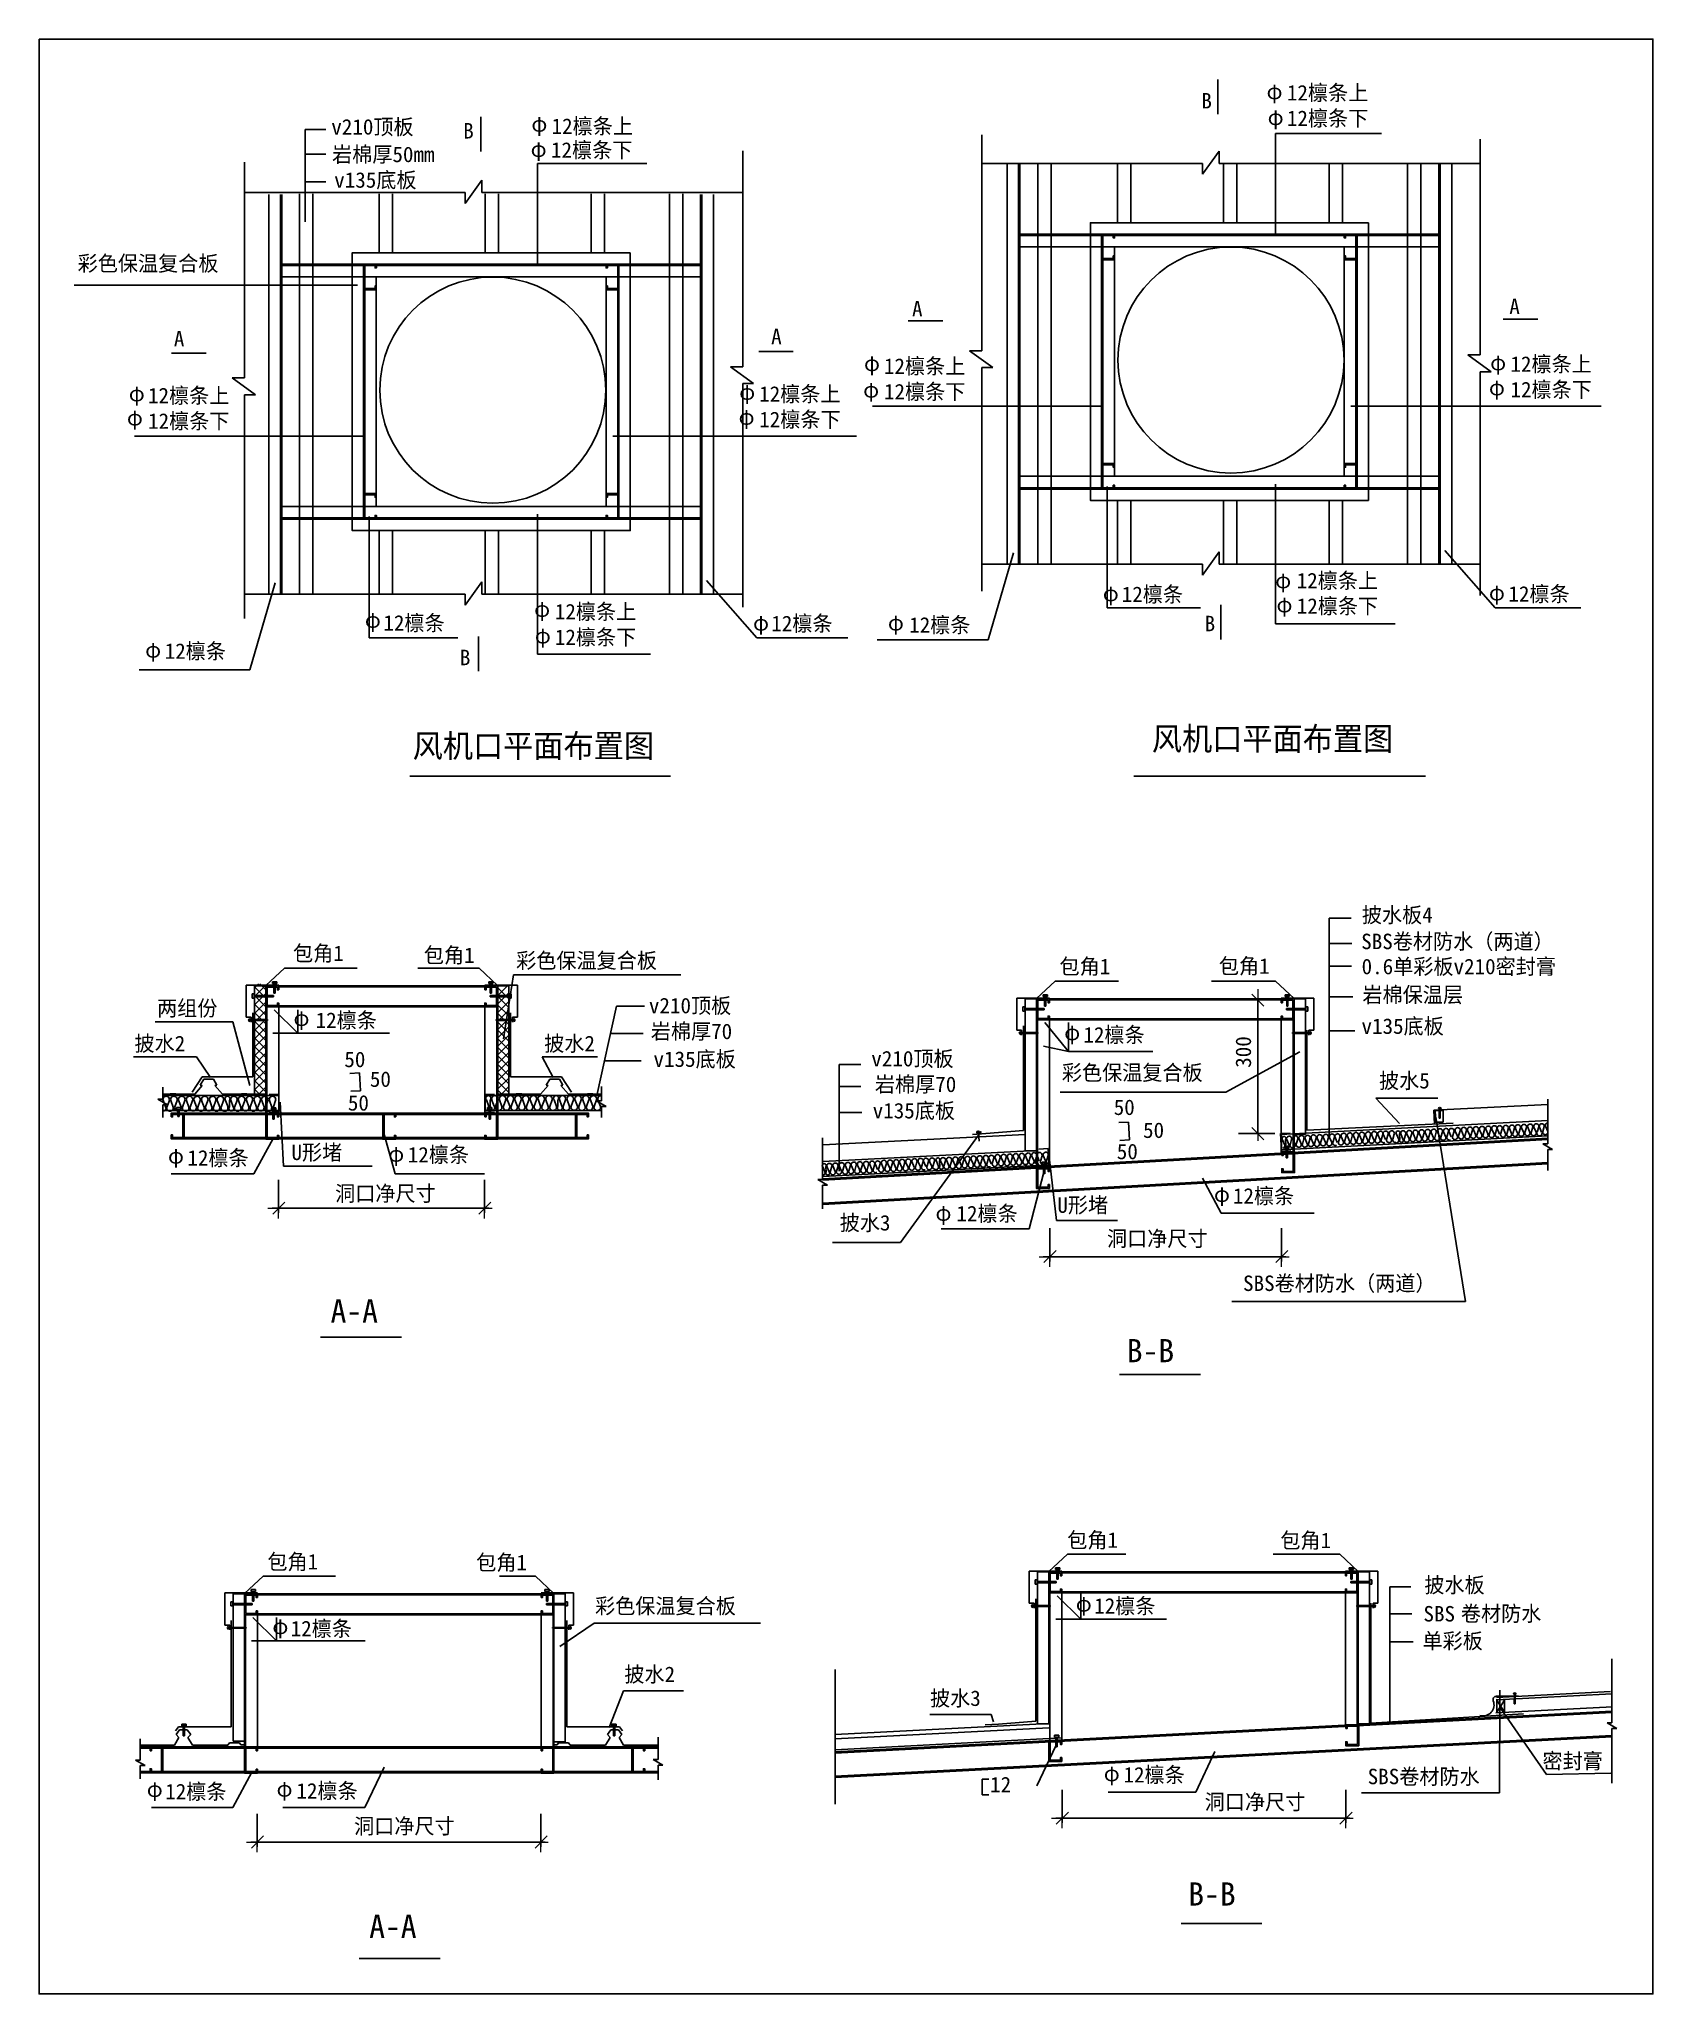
# Model space of a CAD drawing. Header units: metres. Extents: x 675 to 925, y 353 to 656.
import ezdxf

# ---------------------------------------------------------------- set-up
doc = ezdxf.new("R2010")
doc.units = ezdxf.units.M
for name, color, linetype in [('BIAO', 7, 'Continuous'), ('Q', 4, 'Continuous'), ('T330', 210, 'Continuous'), ('TU', 1, 'Continuous')]:
    doc.layers.add(name, color=color, linetype=linetype)

msp = doc.modelspace()

# ---------------------------------------------------------------- texts
for s, p in [('v210顶板', (720.29, 641.14)), ('v135底板', (720.74, 632.9)), ('v210顶板', (769.55, 504.85)), ('v135底板', (880.07, 501.66)), ('50', (722.31, 496.5)), ('v135底板', (770.26, 496.54)), ('v210顶板', (804.04, 496.62)), ('50', (726.27, 493.44)), ('50', (722.86, 489.76)), ('v135底板', (804.26, 488.55)), ('50', (841.64, 489.08)), ('50', (846.19, 485.52)), ('U形堵', (714.11, 482.09)), ('50', (842.12, 482.22)), ('洞口净尺寸', (720.88, 475.71)), ('U形堵', (832.9, 473.91)), ('洞口净尺寸', (840.6, 468.71)), ('洞口净尺寸', (855.75, 381.34)), ('洞口净尺寸', (723.82, 377.59))]:
    msp.add_text(s, height=2.4).set_placement(p)
msp.add_text('300', height=2.4, rotation=90).set_placement((862.94, 496.4))
at = {"layer": 'BIAO'}
for s, height, p in [('12檩条上', 2.4, (868.5, 646.43)), ('B', 2.4, (855.24, 645.19)), ('B', 2.4, (740.75, 640.53)), ('12檩条上', 2.4, (754.45, 641.25)), ('12檩条下', 2.4, (868.5, 642.47)), ('12檩条下', 2.4, (754.36, 637.55)), ('岩棉厚50mm', 2.4, (720.41, 636.87)), ('彩色保温复合板', 2.4, (680.95, 619.96)), ('A', 2.4, (903, 613.29)), ('A', 2.4, (810.36, 612.93)), ('A', 2.4, (695.87, 608.28)), ('A', 2.4, (788.51, 608.63)), ('12檩条上', 2.4, (806, 604.03)), ('12檩条上', 2.4, (903.17, 604.35)), ('12檩条上', 2.4, (691.86, 599.47)), ('12檩条上', 2.4, (786.65, 599.71)), ('12檩条下', 2.4, (806.01, 600.07)), ('12檩条下', 2.4, (903.18, 600.4)), ('12檩条下', 2.4, (691.87, 595.51)), ('12檩条下', 2.4, (786.66, 595.76)), ('12檩条上', 2.4, (870.02, 570.77)), ('12檩条', 2.4, (842.89, 568.64)), ('12檩条', 2.4, (902.86, 568.7)), ('12檩条', 2.4, (728.37, 564.2)), ('12檩条上', 2.4, (754.96, 565.95)), ('12檩条下', 2.4, (870.03, 566.82)), ('12檩条下', 2.4, (754.96, 561.99)), ('12檩条', 2.4, (788.53, 564.12)), ('12檩条', 2.4, (809.92, 563.89)), ('B', 2.4, (855.74, 564.1)), ('12檩条', 2.4, (694.45, 559.83)), ('B', 2.4, (740.23, 558.84)), ('风机口平面布置图', 3.6, (847.56, 545.64)), ('风机口平面布置图', 3.6, (732.91, 544.53)), ('披水板4', 2.4, (880.13, 518.91)), ('包角1', 2.4, (714.35, 512.96)), ('包角1', 2.4, (734.64, 512.67)), ('SBS卷材防水（两道）', 2.4, (880.03, 514.8)), ('彩色保温复合板', 2.4, (748.96, 511.84)), ('包角1', 2.4, (833.23, 510.92)), ('包角1', 2.4, (857.95, 510.98)), ('0.6单彩板v210密封膏', 2.4, (880.09, 510.91)), ('两组份', 2.4, (693.27, 504.45)), ('岩棉保温层', 2.4, (880.22, 506.53)), ('12檩条', 2.4, (717.86, 502.58)), ('岩棉厚70', 2.4, (769.84, 500.85)), ('披水2', 2.4, (689.76, 498.97)), ('披水2', 2.4, (753.31, 498.97)), ('12檩条', 2.4, (836.94, 500.32)), ('岩棉厚70', 2.4, (804.6, 492.64)), ('彩色保温复合板', 2.4, (833.6, 494.46)), ('披水5', 2.4, (882.79, 493.19)), ('12檩条', 2.4, (697.97, 481.23)), ('12檩条', 2.4, (732.15, 481.72)), ('12檩条', 2.4, (860.13, 475.33)), ('披水3', 2.4, (799.14, 471.16)), ('12檩条', 2.4, (817.25, 472.6)), ('SBS卷材防水（两道）', 2.4, (861.7, 461.78)), ('A-A', 3.6, (720.18, 456.89)), ('B-B', 3.6, (843.67, 450.73)), ('包角1', 2.4, (834.43, 421.95)), ('包角1', 2.4, (867.48, 421.9)), ('包角1', 2.4, (710.37, 418.59)), ('包角1', 2.4, (742.76, 418.48)), ('披水板', 2.4, (889.82, 414.98)), ('彩色保温复合板', 2.4, (761.2, 411.73)), ('12檩条', 2.4, (838.61, 411.74)), ('SBS', 2.4, (889.68, 410.52)), ('卷材防水', 2.4, (895.49, 410.56)), ('12檩条', 2.4, (713.99, 408.23)), ('单彩板', 2.4, (889.53, 406.31)), ('披水2', 2.4, (765.74, 401.13)), ('披水3', 2.4, (813.15, 397.42)), ('12檩条', 2.4, (843.16, 385.55)), ('密封膏', 2.4, (908.15, 387.69)), ('12檩条', 2.4, (694.53, 382.95)), ('12檩条', 2.4, (714.88, 383.06)), ('12', 2.4, (822.47, 384.03)), ('SBS卷材防水', 2.4, (881.03, 385.28)), ('B-B', 3.6, (853.21, 366.46)), ('A-A', 3.6, (726.17, 361.45))]:
    msp.add_text(s, height=height, dxfattribs=at).set_placement(p)
at = {"layer": 'Q'}
for p in [(865.35, 646.63), (751.32, 641.59), (865.52, 642.62), (751.21, 637.68), (802.91, 604.46), (900.03, 604.58), (688.88, 599.77), (783.56, 600.01), (802.78, 600.35), (899.84, 600.7), (688.59, 596.03), (783.46, 596.14), (866.69, 570.78), (839.95, 568.77), (899.84, 568.9), (751.75, 566.35), (866.89, 567.04), (725.5, 564.65), (751.86, 562.22), (785.7, 564.21), (806.62, 564.23), (691.42, 560.02), (714.43, 502.9), (833.97, 500.68), (694.96, 481.54), (729.12, 481.84), (857.19, 475.6), (814, 472.68), (835.76, 412.07), (711.15, 408.57), (691.67, 383.31), (711.8, 383.36), (840.1, 385.75)]:
    msp.add_text('φ', height=2.4, dxfattribs=at).set_placement(p)

# ---------------------------------------------------------------- blocks, each defined once
blk = doc.blocks.new('DIM')
at = {"lineweight": 15}
for p, q in [((-2.14, 0), (1.52, 0)), ((0, -2.05), (0, 2.09))]:
    blk.add_line(p, q, dxfattribs=at)
blk.add_lwpolyline([(-1.16, -1.2), (1.28, 1.23)])

# ---------------------------------------------------------------- linework, layer by layer
for p, q in [((708.44, 508.85), (709.02, 509.43)), ((710.19, 508.46), (709.22, 509.43)), ((708.44, 507.52), (710.19, 509.27)), ((710.19, 507.14), (708.44, 508.89)), ((708.44, 506.2), (710.19, 507.95)), ((710.19, 505.81), (708.44, 507.56)), ((708.44, 504.87), (710.19, 506.62)), ((746.02, 507.52), (747.77, 509.27)), ((747.77, 507.14), (746.02, 508.89)), ((746.02, 506.2), (747.77, 507.95)), ((747.77, 505.81), (746.02, 507.56)), ((746.02, 504.87), (747.77, 506.62)), ((710.19, 504.49), (708.44, 506.24)), ((708.44, 503.55), (710.19, 505.3)), ((710.19, 503.16), (708.44, 504.91)), ((708.44, 502.22), (710.19, 503.97)), ((710.19, 501.83), (708.44, 503.58)), ((747.77, 504.49), (746.02, 506.24)), ((746.02, 503.55), (747.77, 505.3)), ((747.77, 503.16), (746.02, 504.91)), ((746.02, 502.22), (747.77, 503.97)), ((747.77, 501.83), (746.02, 503.58)), ((708.44, 500.96), (710.19, 502.71)), ((710.19, 500.58), (708.44, 502.33)), ((708.44, 499.64), (710.19, 501.39)), ((710.19, 499.25), (708.44, 501)), ((746.02, 500.96), (747.77, 502.71)), ((747.77, 500.58), (746.02, 502.33)), ((746.02, 499.64), (747.77, 501.39)), ((747.77, 499.25), (746.02, 501)), ((708.44, 498.31), (710.19, 500.06)), ((710.19, 497.92), (708.44, 499.67)), ((708.44, 496.98), (710.19, 498.73)), ((710.19, 496.6), (708.44, 498.35)), ((708.44, 495.66), (710.19, 497.41)), ((746.02, 498.31), (747.77, 500.06)), ((747.77, 497.92), (746.02, 499.67)), ((746.02, 496.98), (747.77, 498.73)), ((747.77, 496.6), (746.02, 498.35)), ((746.02, 495.66), (747.77, 497.41)), ((710.19, 495.27), (708.44, 497.02)), ((708.44, 494.33), (710.19, 496.08)), ((710.19, 493.95), (708.44, 495.7)), ((708.44, 493.01), (710.19, 494.76)), ((710.19, 492.62), (708.44, 494.37)), ((747.77, 495.27), (746.02, 497.02)), ((746.02, 494.33), (747.77, 496.08)), ((747.77, 493.95), (746.02, 495.7)), ((746.02, 493.01), (747.77, 494.76)), ((747.77, 492.62), (746.02, 494.37)), ((694.2, 491.36), (694.57, 490.33)), ((695.17, 491.32), (694.79, 490.3)), ((695.4, 491.32), (695.77, 490.3)), ((696.37, 491.32), (696.02, 490.35)), ((696.61, 491.36), (696.99, 490.33)), ((697.59, 491.32), (697.21, 490.3)), ((697.81, 491.32), (698.19, 490.3)), ((698.78, 491.32), (698.41, 490.3)), ((698.97, 491.41), (699.36, 490.33)), ((699.96, 491.32), (699.58, 490.3)), ((700.18, 491.32), (700.56, 490.3)), ((701.16, 491.32), (700.8, 490.35)), ((701.39, 491.41), (701.78, 490.33)), ((702.37, 491.32), (702, 490.3)), ((702.6, 491.32), (702.98, 490.3)), ((703.57, 491.32), (703.2, 490.3)), ((703.89, 491.32), (704.27, 490.3)), ((704.48, 491.32), (704.48, 490.3)), ((704.7, 491.36), (705.08, 490.33)), ((705.67, 491.32), (705.29, 490.3)), ((705.9, 491.32), (706.27, 490.3)), ((706.88, 491.32), (706.52, 490.35)), ((707.12, 491.36), (707.49, 490.33)), ((708.09, 491.32), (707.71, 490.3)), ((708.31, 491.32), (708.69, 490.3)), ((709.06, 492.42), (708.44, 493.04)), ((709.29, 491.32), (708.91, 490.3)), ((709.18, 492.42), (710.19, 493.43)), ((709.47, 491.41), (709.86, 490.33)), ((710.46, 491.32), (710.08, 490.3)), ((710.69, 491.32), (711.06, 490.3)), ((711.66, 491.32), (711.31, 490.35)), ((744.35, 491.43), (744.73, 490.4)), ((744.94, 491.43), (744.95, 490.4)), ((745.16, 491.47), (745.54, 490.44)), ((746.13, 491.43), (745.76, 490.4)), ((746.64, 492.42), (746.02, 493.04)), ((746.36, 491.43), (746.74, 490.4)), ((746.77, 492.42), (747.77, 493.43)), ((747.34, 491.43), (746.98, 490.45)), ((747.58, 491.47), (747.96, 490.44)), ((748.55, 491.43), (748.17, 490.4)), ((748.78, 491.43), (749.16, 490.4)), ((749.75, 491.43), (749.37, 490.4)), ((749.93, 491.51), (750.33, 490.44)), ((750.92, 491.43), (750.55, 490.4)), ((751.15, 491.43), (751.53, 490.4)), ((752.13, 491.43), (751.77, 490.45)), ((752.35, 491.51), (752.75, 490.44)), ((753.34, 491.43), (752.96, 490.4)), ((753.57, 491.43), (753.94, 490.4)), ((754.54, 491.43), (754.16, 490.4)), ((754.86, 491.43), (755.23, 490.4)), ((755.44, 491.43), (755.45, 490.4)), ((755.67, 491.47), (756.04, 490.44)), ((756.64, 491.43), (756.26, 490.4)), ((756.86, 491.43), (757.24, 490.4)), ((757.84, 491.43), (757.48, 490.45)), ((758.08, 491.47), (758.46, 490.44)), ((759.05, 491.43), (758.68, 490.4)), ((759.28, 491.43), (759.66, 490.4)), ((760.25, 491.43), (759.87, 490.4)), ((760.44, 491.51), (760.83, 490.44)), ((761.42, 491.43), (761.05, 490.4)), ((761.65, 491.43), (762.03, 490.4)), ((867.83, 485.22), (868.17, 484.42)), ((868.3, 485.25), (868.35, 484.43)), ((868.47, 485.28), (868.81, 484.49)), ((869.24, 485.3), (868.99, 484.47)), ((869.42, 485.3), (869.76, 484.51)), ((870.2, 485.35), (869.95, 484.56)), ((870.38, 485.38), (870.72, 484.59)), ((871.15, 485.4), (870.9, 484.57)), ((871.33, 485.4), (871.67, 484.61)), ((872.1, 485.45), (871.84, 484.62)), ((872.24, 485.52), (872.6, 484.69)), ((873.03, 485.49), (872.77, 484.67)), ((873.21, 485.5), (873.55, 484.71)), ((873.98, 485.54), (873.74, 484.76)), ((874.15, 485.62), (874.51, 484.79)), ((874.94, 485.59), (874.68, 484.77)), ((875.12, 485.6), (875.46, 484.81)), ((875.89, 485.64), (875.63, 484.82)), ((875.98, 485.62), (876.32, 484.82)), ((876.74, 485.72), (876.49, 484.89)), ((876.92, 485.73), (877.26, 484.93)), ((877.69, 485.77), (877.45, 484.98)), ((877.88, 485.81), (878.22, 485.01)), ((878.65, 485.82), (878.4, 484.99)), ((878.83, 485.83), (879.17, 485.03)), ((879.6, 485.87), (879.34, 485.04)), ((879.74, 485.94), (880.1, 485.11)), ((880.53, 485.92), (880.27, 485.09)), ((880.71, 485.93), (881.05, 485.13)), ((881.48, 485.97), (881.24, 485.18)), ((881.65, 486.04), (882.01, 485.21)), ((882.44, 486.02), (882.18, 485.19)), ((882.62, 486.03), (882.96, 485.23)), ((883.39, 486.07), (883.13, 485.24)), ((883.43, 486.11), (883.78, 485.28)), ((884.21, 486.08), (883.96, 485.26)), ((884.39, 486.09), (884.73, 485.3)), ((885.16, 486.13), (884.91, 485.31)), ((885.52, 486.08), (885.86, 485.28)), ((885.99, 486.1), (886.03, 485.29)), ((886.16, 486.14), (886.5, 485.34)), ((886.93, 486.15), (886.67, 485.32)), ((887.11, 486.16), (887.45, 485.36)), ((887.88, 486.2), (887.64, 485.41)), ((888.07, 486.24), (888.41, 485.44)), ((888.84, 486.25), (888.59, 485.42)), ((889.02, 486.26), (889.36, 485.46)), ((889.79, 486.3), (889.53, 485.47)), ((889.93, 486.38), (890.29, 485.54)), ((890.72, 486.35), (890.46, 485.52)), ((890.89, 486.36), (891.24, 485.56)), ((891.67, 486.4), (891.43, 485.61)), ((891.84, 486.48), (892.2, 485.64)), ((892.63, 486.45), (892.37, 485.62)), ((892.81, 486.46), (893.15, 485.66)), ((893.57, 486.5), (893.32, 485.67)), ((893.66, 486.47), (894, 485.68)), ((894.43, 486.58), (894.17, 485.75)), ((894.61, 486.59), (894.95, 485.79)), ((895.38, 486.63), (895.14, 485.84)), ((895.57, 486.67), (895.91, 485.87)), ((896.34, 486.68), (896.08, 485.85)), ((896.52, 486.69), (896.86, 485.89)), ((897.29, 486.73), (897.03, 485.9)), ((897.43, 486.8), (897.79, 485.97)), ((898.21, 486.78), (897.96, 485.95)), ((898.39, 486.79), (898.73, 485.99)), ((898.44, 485.55), (898.48, 485.6)), ((899.17, 486.83), (898.92, 486.04)), ((899.34, 486.9), (899.7, 486.07)), ((900.13, 486.88), (899.87, 486.05)), ((900.3, 486.89), (900.65, 486.09)), ((901.07, 486.93), (900.82, 486.1)), ((901.12, 486.97), (901.47, 486.13)), ((901.9, 486.94), (901.65, 486.11)), ((902.08, 486.95), (902.42, 486.15)), ((902.85, 486.99), (902.59, 486.16)), ((902.84, 486.98), (902.59, 486.15)), ((903.02, 486.99), (903.36, 486.19)), ((903.79, 487.03), (903.54, 486.2)), ((903.93, 487.1), (904.29, 486.27)), ((904.72, 487.08), (904.46, 486.25)), ((904.9, 487.09), (905.24, 486.29)), ((905.67, 487.13), (905.43, 486.34)), ((905.85, 487.2), (906.2, 486.37)), ((906.63, 487.18), (906.37, 486.35)), ((906.81, 487.19), (907.15, 486.39)), ((907.58, 487.23), (907.32, 486.4)), ((907.67, 487.2), (908.01, 486.4)), ((908.43, 487.31), (908.18, 486.48)), ((908.43, 487.3), (908.19, 486.51)), ((908.61, 487.37), (908.96, 486.54)), ((817.47, 482.08), (817.22, 481.25)), ((817.65, 482.09), (817.99, 481.29)), ((818.42, 482.13), (818.16, 481.3)), ((818.56, 482.2), (818.92, 481.37)), ((819.35, 482.17), (819.09, 481.35)), ((819.53, 482.18), (819.87, 481.39)), ((820.3, 482.22), (820.06, 481.44)), ((820.47, 482.3), (820.83, 481.47)), ((821.26, 482.28), (821, 481.45)), ((821.44, 482.28), (821.78, 481.49)), ((822.2, 482.32), (821.95, 481.5)), ((822.3, 482.3), (822.64, 481.5)), ((823.06, 482.4), (822.81, 481.57)), ((823.24, 482.41), (823.58, 481.61)), ((824.01, 482.45), (823.77, 481.66)), ((824.2, 482.49), (824.54, 481.69)), ((824.97, 482.5), (824.72, 481.67)), ((825.15, 482.51), (825.49, 481.71)), ((825.92, 482.55), (825.66, 481.72)), ((826.06, 482.63), (826.42, 481.79)), ((826.85, 482.6), (826.59, 481.77)), ((827.03, 482.61), (827.37, 481.81)), ((827.8, 482.65), (827.56, 481.86)), ((827.97, 482.73), (828.33, 481.89)), ((828.76, 482.7), (828.5, 481.87)), ((828.94, 482.71), (829.28, 481.91)), ((829.7, 482.75), (829.45, 481.92)), ((829.75, 482.79), (830.1, 481.96)), ((830.53, 482.77), (830.28, 481.94)), ((830.71, 482.78), (831.05, 481.98)), ((831.48, 482.82), (831.22, 481.99)), ((880.75, 484.69), (880.79, 484.74)), ((796.53, 481.02), (796.87, 480.22)), ((796.99, 481.04), (797.04, 480.23)), ((797.17, 481.08), (797.51, 480.28)), ((797.94, 481.09), (797.68, 480.26)), ((798.12, 481.1), (798.46, 480.3)), ((798.89, 481.14), (798.65, 480.35)), ((799.08, 481.18), (799.42, 480.38)), ((799.85, 481.19), (799.59, 480.36)), ((800.03, 481.2), (800.37, 480.4)), ((800.8, 481.24), (800.54, 480.41)), ((800.94, 481.32), (801.29, 480.48)), ((801.72, 481.29), (801.47, 480.46)), ((801.9, 481.3), (802.24, 480.5)), ((802.68, 481.34), (802.43, 480.55)), ((802.85, 481.42), (803.2, 480.58)), ((803.63, 481.39), (803.38, 480.56)), ((803.81, 481.4), (804.15, 480.6)), ((804.58, 481.44), (804.33, 480.61)), ((804.67, 481.41), (805.01, 480.62)), ((805.44, 481.52), (805.18, 480.69)), ((805.62, 481.53), (805.96, 480.73)), ((806.39, 481.57), (806.15, 480.78)), ((806.58, 481.61), (806.92, 480.81)), ((807.35, 481.62), (807.09, 480.79)), ((807.53, 481.63), (807.87, 480.83)), ((808.29, 481.67), (808.04, 480.84)), ((808.44, 481.74), (808.79, 480.91)), ((809.22, 481.72), (808.97, 480.89)), ((809.4, 481.72), (809.74, 480.93)), ((809.44, 480.49), (809.49, 480.54)), ((810.17, 481.77), (809.93, 480.98)), ((810.35, 481.84), (810.7, 481.01)), ((811.13, 481.82), (810.88, 480.99)), ((811.31, 481.83), (811.65, 481.03)), ((812.08, 481.87), (811.82, 481.04)), ((812.12, 481.91), (812.48, 481.07)), ((812.91, 481.88), (812.65, 481.05)), ((813.09, 481.89), (813.43, 481.09)), ((813.86, 481.93), (813.6, 481.1)), ((814.15, 481.9), (814.49, 481.11)), ((814.62, 481.93), (814.67, 481.11)), ((814.79, 481.97), (815.13, 481.17)), ((815.56, 481.98), (815.31, 481.15)), ((815.74, 481.99), (816.08, 481.19)), ((816.51, 482.03), (816.27, 481.24)), ((816.7, 482.07), (817.04, 481.27)), ((827.07, 481.37), (827.11, 481.42)), ((712.1, 479.02), (712.1, 473.88)), ((744.06, 479.02), (744.06, 473.88)), ((711.1, 474.62), (744.72, 474.62)), ((831.72, 471.5), (831.72, 466.36)), ((867.67, 471.5), (867.67, 466.36)), ((830.72, 467.1), (868.34, 467.1)), ((821.25, 383.66), (821.25, 386.06)), ((821.25, 386.06), (822.25, 386.06)), ((822.25, 383.66), (821.25, 383.66)), ((833.63, 384.41), (833.63, 379.27)), ((877.62, 384.41), (877.62, 379.27)), ((708.8, 380.71), (708.8, 375.56)), ((752.78, 380.71), (752.78, 375.56)), ((832.64, 380.02), (878.28, 380.02)), ((707.8, 376.31), (753.45, 376.31))]:
    msp.add_line(p, q)
msp.add_lwpolyline([(674.97, 655.95), (925.27, 655.95), (925.27, 352.76), (674.97, 352.76)], close=True)
for points in [[(820.88, 486.31, 0.03), (820.89, 486.34, 1), (820.39, 486.34, 1)], [(820.39, 486.34, 0.07), (820.4, 486.27, 1)]]:
    msp.add_lwpolyline(points, format="xyb")
msp.add_lwpolyline([(820.65, 486.39), (820.75, 485.01)])
for centre in [(859.83, 606.17), (745.34, 601.51)]:
    msp.add_circle(centre, 17.53)
for centre, radius, start, end in [((694.68, 491.47), 0.51, 341.69, 198.31), ((695.88, 491.47), 0.51, 341.69, 198.31), ((697.1, 491.47), 0.51, 341.69, 198.31), ((698.3, 491.47), 0.51, 336.05, 198.31), ((699.47, 491.47), 0.51, 341.69, 186.66), ((700.67, 491.47), 0.51, 341.69, 198.31), ((701.89, 491.47), 0.51, 341.69, 186.66), ((703.09, 491.47), 0.51, 341.69, 198.31), ((704.18, 491.58), 0.4, 317, 223), ((705.18, 491.47), 0.51, 341.69, 198.31), ((706.38, 491.47), 0.51, 341.69, 198.31), ((707.6, 491.47), 0.51, 341.69, 198.31), ((708.8, 491.47), 0.51, 336.05, 198.31), ((709.97, 491.47), 0.51, 341.69, 186.66), ((711.17, 491.47), 0.51, 341.69, 198.31), ((744.65, 491.68), 0.4, 317, 223), ((745.65, 491.57), 0.51, 341.69, 198.31), ((746.85, 491.57), 0.51, 341.69, 198.31), ((748.07, 491.57), 0.51, 341.69, 198.31), ((749.26, 491.57), 0.51, 336.05, 198.31), ((750.44, 491.57), 0.51, 341.69, 186.66), ((751.64, 491.57), 0.51, 341.69, 198.31), ((752.85, 491.57), 0.51, 341.69, 186.66), ((754.05, 491.57), 0.51, 341.69, 198.31), ((755.15, 491.68), 0.4, 317, 223), ((756.15, 491.57), 0.51, 341.69, 198.31), ((757.35, 491.57), 0.51, 341.69, 198.31), ((758.57, 491.57), 0.51, 341.69, 198.31), ((759.77, 491.57), 0.51, 336.05, 198.31), ((760.94, 491.57), 0.51, 341.69, 186.66), ((762.14, 491.57), 0.51, 85.05, 198.31), ((694.27, 490.09), 0.39, 245.38, 40.82), ((695.28, 490.17), 0.51, 164.04, 15.96), ((696.5, 490.21), 0.51, 164.04, 15.96), ((697.7, 490.17), 0.51, 164.04, 15.96), ((698.87, 490.21), 0.51, 164.04, 15.96), ((700.07, 490.17), 0.51, 164.04, 15.96), ((701.29, 490.21), 0.51, 164.04, 15.96), ((702.49, 490.17), 0.51, 164.04, 15.96), ((703.69, 490.17), 0.51, 164.04, 292.19), ((703.76, 490.17), 0.51, 278.21, 15.96), ((704.78, 490.09), 0.39, 139.18, 40.82), ((705.78, 490.17), 0.51, 164.04, 15.96), ((707, 490.21), 0.51, 164.04, 15.96), ((708.2, 490.17), 0.51, 164.04, 15.96), ((709.37, 490.21), 0.51, 164.04, 15.96), ((710.57, 490.17), 0.51, 164.04, 15.96), ((711.79, 490.21), 0.51, 164.04, 15.96), ((744.22, 490.28), 0.51, 278.21, 15.96), ((745.24, 490.2), 0.39, 139.18, 40.82), ((746.25, 490.28), 0.51, 164.04, 15.96), ((747.47, 490.32), 0.51, 164.04, 15.96), ((748.66, 490.28), 0.51, 164.04, 15.96), ((749.84, 490.32), 0.51, 164.04, 15.96), ((751.04, 490.28), 0.51, 164.04, 15.96), ((752.25, 490.32), 0.51, 164.04, 15.96), ((753.45, 490.28), 0.51, 164.04, 15.96), ((754.65, 490.28), 0.51, 164.04, 292.19), ((754.72, 490.28), 0.51, 278.21, 15.96), ((755.74, 490.2), 0.39, 139.18, 40.82), ((756.75, 490.28), 0.51, 164.04, 15.96), ((757.97, 490.32), 0.51, 164.04, 15.96), ((759.17, 490.28), 0.51, 164.04, 15.96), ((760.34, 490.32), 0.51, 164.04, 15.96), ((761.54, 490.28), 0.51, 164.04, 15.96), ((868.06, 485.43), 0.31, 320, 226), ((868.85, 485.39), 0.4, 344.69, 201.31), ((869.8, 485.44), 0.4, 344.69, 201.31), ((870.76, 485.49), 0.4, 344.69, 201.31), ((871.71, 485.54), 0.4, 339.05, 201.31), ((872.64, 485.59), 0.4, 344.69, 189.66), ((873.59, 485.64), 0.4, 344.69, 201.31), ((874.55, 485.69), 0.4, 344.69, 189.66), ((875.5, 485.74), 0.4, 344.69, 201.31), ((876.35, 485.75), 0.4, 344.69, 201.31), ((877.3, 485.86), 0.4, 344.69, 201.31), ((878.26, 485.91), 0.4, 344.69, 201.31), ((879.21, 485.96), 0.4, 339.05, 201.31), ((879.72, 484.99), 0.4, 167.04, 18.96), ((880.14, 486.01), 0.4, 344.69, 189.66), ((880.66, 485.01), 0.4, 167.04, 18.96), ((881.08, 486.06), 0.4, 344.69, 201.31), ((881.63, 485.09), 0.4, 167.04, 18.96), ((882.05, 486.11), 0.4, 344.69, 189.66), ((882.58, 485.11), 0.4, 167.04, 18.96), ((883, 486.16), 0.4, 344.69, 201.31), ((883.52, 485.16), 0.4, 167.04, 295.19), ((883.82, 486.18), 0.4, 344.69, 189.66), ((884.35, 485.18), 0.4, 167.04, 18.96), ((884.77, 486.23), 0.4, 344.69, 201.31), ((885.3, 485.23), 0.4, 167.04, 295.19), ((885.74, 486.29), 0.31, 320, 226), ((885.46, 485.16), 0.4, 281.21, 18.96), ((886.27, 485.14), 0.31, 142.18, 43.82), ((886.54, 486.24), 0.4, 344.69, 201.31), ((887.07, 485.25), 0.4, 167.04, 18.96), ((887.49, 486.29), 0.4, 344.69, 201.31), ((888.03, 485.33), 0.4, 167.04, 18.96), ((888.45, 486.34), 0.4, 344.69, 201.31), ((888.98, 485.35), 0.4, 167.04, 18.96), ((889.4, 486.39), 0.4, 339.05, 201.31), ((889.9, 485.42), 0.4, 167.04, 18.96), ((890.33, 486.44), 0.4, 344.69, 189.66), ((890.85, 485.44), 0.4, 167.04, 18.96), ((891.27, 486.49), 0.4, 344.69, 201.31), ((891.81, 485.52), 0.4, 167.04, 18.96), ((892.24, 486.54), 0.4, 344.69, 189.66), ((892.76, 485.55), 0.4, 167.04, 18.96), ((893.18, 486.59), 0.4, 344.69, 201.31), ((893.71, 485.59), 0.4, 167.04, 295.19), ((894.04, 486.61), 0.4, 344.69, 201.31), ((894.57, 485.67), 0.4, 167.04, 18.96), ((894.99, 486.72), 0.4, 344.69, 201.31), ((895.53, 485.75), 0.4, 167.04, 18.96), ((895.95, 486.77), 0.4, 344.69, 201.31), ((896.48, 485.77), 0.4, 167.04, 18.96), ((896.9, 486.82), 0.4, 339.05, 201.31), ((897.4, 485.85), 0.4, 167.04, 18.96), ((897.82, 486.87), 0.4, 344.69, 189.66), ((898.35, 485.87), 0.4, 167.04, 18.96), ((898.77, 486.92), 0.4, 344.69, 201.31), ((899.31, 485.95), 0.4, 167.04, 18.96), ((899.74, 486.97), 0.4, 344.69, 189.66), ((900.26, 485.97), 0.4, 167.04, 18.96), ((900.68, 487.02), 0.4, 344.69, 201.31), ((901.21, 486.02), 0.4, 167.04, 295.19), ((901.51, 487.03), 0.4, 344.69, 189.66), ((902.04, 486.04), 0.4, 167.04, 18.96), ((902.46, 487.08), 0.4, 344.69, 201.31), ((902.98, 486.08), 0.4, 167.04, 18.96), ((902.99, 486.09), 0.4, 167.04, 295.19), ((903.4, 487.12), 0.4, 339.05, 201.31), ((903.91, 486.15), 0.4, 167.04, 18.96), ((904.33, 487.17), 0.4, 344.69, 189.66), ((904.86, 486.17), 0.4, 167.04, 18.96), ((905.28, 487.22), 0.4, 344.69, 201.31), ((905.82, 486.25), 0.4, 167.04, 18.96), ((906.24, 487.27), 0.4, 344.69, 189.66), ((906.77, 486.27), 0.4, 167.04, 18.96), ((907.19, 487.32), 0.4, 344.69, 201.31), ((907.67, 486.23), 0.4, 167.04, 18.96), ((908.05, 487.33), 0.4, 344.69, 201.31), ((908.58, 486.42), 0.4, 167.04, 18.96), ((909, 487.44), 0.4, 94.07, 189.66), ((806.96, 481.71), 0.4, 344.69, 201.31), ((807.91, 481.76), 0.4, 339.05, 201.31), ((808.83, 481.81), 0.4, 344.69, 189.66), ((809.78, 481.86), 0.4, 344.69, 201.31), ((810.74, 481.91), 0.4, 344.69, 189.66), ((811.69, 481.96), 0.4, 344.69, 201.31), ((812.52, 481.97), 0.4, 344.69, 189.66), ((813.47, 482.02), 0.4, 344.69, 201.31), ((814.38, 482.12), 0.31, 320, 226), ((815.17, 482.07), 0.4, 344.69, 201.31), ((816.12, 482.12), 0.4, 344.69, 201.31), ((817.08, 482.17), 0.4, 344.69, 201.31), ((818.03, 482.22), 0.4, 339.05, 201.31), ((818.96, 482.27), 0.4, 344.69, 189.66), ((819.9, 482.32), 0.4, 344.69, 201.31), ((820.87, 482.37), 0.4, 344.69, 189.66), ((821.82, 482.42), 0.4, 344.69, 201.31), ((822.67, 482.43), 0.4, 344.69, 201.31), ((823.62, 482.54), 0.4, 344.69, 201.31), ((824.58, 482.59), 0.4, 344.69, 201.31), ((825.53, 482.64), 0.4, 339.05, 201.31), ((826.46, 482.69), 0.4, 344.69, 189.66), ((827.4, 482.74), 0.4, 344.69, 201.31), ((828.37, 482.79), 0.4, 344.69, 189.66), ((829.31, 482.84), 0.4, 344.69, 201.31), ((830.14, 482.86), 0.4, 344.69, 189.66), ((831.09, 482.91), 0.4, 344.69, 201.31), ((867.78, 484.31), 0.4, 281.21, 18.96), ((868.59, 484.29), 0.31, 142.18, 43.82), ((869.38, 484.39), 0.4, 167.04, 18.96), ((870.34, 484.47), 0.4, 167.04, 18.96), ((871.29, 484.49), 0.4, 167.04, 18.96), ((872.22, 484.57), 0.4, 167.04, 18.96), ((873.16, 484.59), 0.4, 167.04, 18.96), ((874.13, 484.67), 0.4, 167.04, 18.96), ((875.08, 484.69), 0.4, 167.04, 18.96), ((876.02, 484.74), 0.4, 167.04, 295.19), ((876.88, 484.82), 0.4, 167.04, 18.96), ((877.84, 484.9), 0.4, 167.04, 18.96), ((878.79, 484.92), 0.4, 167.04, 18.96), ((796.75, 481.23), 0.31, 320, 226), ((796.47, 480.1), 0.4, 281.21, 18.96), ((797.28, 480.08), 0.31, 142.18, 43.82), ((797.55, 481.18), 0.4, 344.69, 201.31), ((798.07, 480.19), 0.4, 167.04, 18.96), ((798.49, 481.23), 0.4, 344.69, 201.31), ((799.04, 480.27), 0.4, 167.04, 18.96), ((799.46, 481.28), 0.4, 344.69, 201.31), ((799.99, 480.29), 0.4, 167.04, 18.96), ((800.41, 481.33), 0.4, 339.05, 201.31), ((800.91, 480.36), 0.4, 167.04, 18.96), ((801.33, 481.38), 0.4, 344.69, 189.66), ((801.86, 480.38), 0.4, 167.04, 18.96), ((802.28, 481.43), 0.4, 344.69, 201.31), ((802.82, 480.46), 0.4, 167.04, 18.96), ((803.24, 481.48), 0.4, 344.69, 189.66), ((803.77, 480.48), 0.4, 167.04, 18.96), ((804.19, 481.53), 0.4, 344.69, 201.31), ((804.72, 480.53), 0.4, 167.04, 295.19), ((805.05, 481.55), 0.4, 344.69, 201.31), ((805.57, 480.61), 0.4, 167.04, 18.96), ((805.99, 481.66), 0.4, 344.69, 201.31), ((806.54, 480.69), 0.4, 167.04, 18.96), ((807.48, 480.71), 0.4, 167.04, 18.96), ((808.41, 480.79), 0.4, 167.04, 18.96), ((809.36, 480.81), 0.4, 167.04, 18.96), ((810.32, 480.89), 0.4, 167.04, 18.96), ((811.27, 480.91), 0.4, 167.04, 18.96), ((812.22, 480.96), 0.4, 167.04, 295.19), ((813.05, 480.98), 0.4, 167.04, 18.96), ((813.99, 481.03), 0.4, 167.04, 295.19), ((814.09, 480.99), 0.4, 281.21, 18.96), ((814.91, 480.97), 0.31, 142.18, 43.82), ((815.7, 481.07), 0.4, 167.04, 18.96), ((816.66, 481.15), 0.4, 167.04, 18.96), ((817.61, 481.17), 0.4, 167.04, 18.96), ((818.53, 481.25), 0.4, 167.04, 18.96), ((819.48, 481.27), 0.4, 167.04, 18.96), ((820.45, 481.35), 0.4, 167.04, 18.96), ((821.39, 481.37), 0.4, 167.04, 18.96), ((822.34, 481.42), 0.4, 167.04, 295.19), ((823.2, 481.5), 0.4, 167.04, 18.96), ((824.16, 481.58), 0.4, 167.04, 18.96), ((825.11, 481.6), 0.4, 167.04, 18.96), ((826.03, 481.67), 0.4, 167.04, 18.96), ((826.98, 481.7), 0.4, 167.04, 18.96), ((827.95, 481.78), 0.4, 167.04, 18.96), ((828.89, 481.8), 0.4, 167.04, 18.96), ((829.84, 481.84), 0.4, 167.04, 295.19), ((830.67, 481.86), 0.4, 167.04, 18.96), ((831.62, 481.91), 0.4, 167.04, 295.19)]:
    msp.add_arc(centre, radius, start, end)
at = {"layer": 'BIAO'}
for p, q in [((857.78, 644.33), (857.78, 649.7)), ((743.48, 638.52), (743.48, 643.89)), ((716.23, 641.93), (719.43, 641.93)), ((716.23, 627.61), (716.23, 641.93)), ((821.2, 641.1), (821.2, 607.61)), ((866.74, 641.3), (883.15, 641.3)), ((866.74, 625.71), (866.74, 641.3)), ((898.48, 640.44), (898.48, 606.96)), ((706.82, 636.88), (706.82, 603.39)), ((716.23, 638.11), (719.43, 638.11)), ((784.11, 638.62), (784.11, 605.13)), ((858.01, 638.57), (855.41, 634.98)), ((858.01, 636.66), (858.01, 638.57)), ((716.23, 633.8), (719.43, 633.8)), ((743.63, 634.06), (741.03, 630.46)), ((743.63, 632.14), (743.63, 634.06)), ((752.25, 636.64), (769.25, 636.64)), ((752.25, 621.06), (752.25, 636.64)), ((855.41, 636.66), (821.2, 636.66)), ((829.87, 574.57), (829.87, 636.61)), ((831.94, 574.57), (831.94, 636.61)), ((842.22, 627.46), (842.22, 636.61)), ((844.29, 627.46), (844.29, 636.61)), ((855.41, 634.98), (855.41, 636.66)), ((898.49, 636.66), (858.01, 636.66)), ((858.65, 627.46), (858.65, 636.61)), ((860.72, 627.46), (860.72, 636.61)), ((875.08, 627.46), (875.08, 636.61)), ((877.15, 627.46), (877.15, 636.61)), ((887.23, 574.57), (887.23, 636.61)), ((889.3, 574.57), (889.3, 636.61)), ((741.03, 632.14), (706.82, 632.14)), ((715.38, 569.91), (715.38, 631.95)), ((717.45, 569.91), (717.45, 631.95)), ((727.73, 622.81), (727.73, 631.95)), ((729.8, 622.81), (729.8, 631.95)), ((741.03, 630.46), (741.03, 632.14)), ((784.11, 632.14), (743.63, 632.14)), ((744.16, 622.81), (744.16, 631.95)), ((746.23, 622.81), (746.23, 631.95)), ((760.59, 622.81), (760.59, 631.95)), ((762.66, 622.81), (762.66, 631.95)), ((772.74, 569.91), (772.74, 631.95)), ((774.81, 569.91), (774.81, 631.95)), ((859.69, 625.71), (827.1, 625.71)), ((859.69, 625.51), (827.1, 625.51)), ((859.69, 625.71), (892.06, 625.71)), ((859.69, 625.51), (892.06, 625.51)), ((859.69, 623.71), (827.1, 623.71)), ((839.76, 606.28), (839.76, 623.71)), ((839.96, 606.28), (839.96, 623.71)), ((841.76, 606.28), (841.76, 623.71)), ((859.69, 623.71), (892.06, 623.71)), ((877.4, 606.28), (877.4, 623.71)), ((879.2, 606.28), (879.2, 623.71)), ((879.4, 606.28), (879.4, 623.71)), ((745.2, 621.06), (712.61, 621.06)), ((745.2, 620.86), (712.61, 620.86)), ((745.2, 619.06), (712.61, 619.06)), ((725.27, 601.62), (725.27, 619.06)), ((725.47, 601.62), (725.47, 619.06)), ((727.27, 601.62), (727.27, 619.06)), ((745.2, 621.06), (777.57, 621.06)), ((745.2, 620.86), (777.57, 620.86)), ((745.2, 619.06), (777.57, 619.06)), ((762.91, 601.62), (762.91, 619.06)), ((764.71, 601.62), (764.71, 619.06)), ((764.91, 601.62), (764.91, 619.06)), ((724.37, 617.79), (680.4, 617.79)), ((902.04, 612.51), (907.41, 612.51)), ((809.77, 612.27), (815.13, 612.27)), ((695.53, 607.23), (700.9, 607.23)), ((786.58, 607.5), (791.95, 607.5)), ((821.2, 607.61), (819.29, 607.61)), ((819.29, 607.61), (822.89, 605.01)), ((896.56, 606.96), (900.16, 604.36)), ((898.48, 606.96), (896.56, 606.96)), ((706.82, 603.39), (704.91, 603.39)), ((704.91, 603.39), (708.51, 600.79)), ((784.11, 605.13), (782.19, 605.13)), ((782.19, 605.13), (785.79, 602.53)), ((821.2, 605.01), (821.2, 570.33)), ((822.89, 605.01), (821.2, 605.01)), ((839.76, 606.28), (839.76, 588.14)), ((839.96, 606.28), (839.96, 588.14)), ((841.76, 606.28), (841.76, 588.14)), ((877.4, 606.28), (877.4, 588.14)), ((879.2, 606.28), (879.2, 588.14)), ((879.4, 606.28), (879.4, 588.14)), ((900.16, 604.36), (898.48, 604.36)), ((898.48, 604.36), (898.48, 569.67)), ((706.82, 600.79), (706.82, 566.11)), ((708.51, 600.79), (706.82, 600.79)), ((725.27, 601.62), (725.27, 583.48)), ((725.47, 601.62), (725.47, 583.48)), ((727.27, 601.62), (727.27, 583.48)), ((762.91, 601.62), (762.91, 583.48)), ((764.71, 601.62), (764.71, 583.48)), ((764.91, 601.62), (764.91, 583.48)), ((784.11, 602.53), (784.11, 567.85)), ((785.79, 602.53), (784.11, 602.53)), ((839.96, 599.03), (804.25, 599.03)), ((878.43, 599.03), (917.22, 599.03)), ((725.47, 594.37), (689.76, 594.37)), ((763.94, 594.37), (801.77, 594.37)), ((859.69, 588.14), (827.1, 588.14)), ((859.69, 586.34), (827.1, 586.34)), ((859.69, 586.14), (827.1, 586.14)), ((840.63, 586.56), (840.63, 567.76)), ((859.69, 588.14), (892.06, 588.14)), ((859.69, 586.34), (892.06, 586.34)), ((859.69, 586.14), (892.06, 586.14)), ((866.74, 586.92), (866.74, 565.24)), ((745.2, 583.48), (712.61, 583.48)), ((745.2, 583.48), (777.57, 583.48)), ((752.25, 582.26), (752.25, 560.53)), ((842.22, 574.57), (842.22, 584.39)), ((844.29, 574.57), (844.29, 584.39)), ((858.65, 574.57), (858.65, 584.39)), ((860.72, 574.57), (860.72, 584.39)), ((875.08, 574.57), (875.08, 584.39)), ((877.15, 574.57), (877.15, 584.39)), ((745.2, 581.68), (712.61, 581.68)), ((745.2, 581.48), (712.61, 581.48)), ((726.14, 581.9), (726.14, 563.1)), ((727.73, 569.91), (727.73, 579.73)), ((729.8, 569.91), (729.8, 579.73)), ((744.16, 569.91), (744.16, 579.73)), ((745.2, 581.68), (777.57, 581.68)), ((745.2, 581.48), (777.57, 581.48)), ((746.23, 569.91), (746.23, 579.73)), ((760.59, 569.91), (760.59, 579.73)), ((762.66, 569.91), (762.66, 579.73)), ((826.08, 576.27), (822.17, 562.77)), ((858.01, 576.42), (855.41, 572.82)), ((858.01, 574.5), (858.01, 576.42)), ((892.99, 576.63), (900.8, 567.76)), ((855.41, 574.5), (821.2, 574.5)), ((855.41, 572.82), (855.41, 574.5)), ((898.49, 574.5), (858.01, 574.5)), ((711.59, 571.62), (707.68, 558.12)), ((743.63, 571.76), (741.03, 568.16)), ((743.63, 569.84), (743.63, 571.76)), ((778.5, 571.97), (786.31, 563.1)), ((741.03, 569.84), (706.82, 569.84)), ((741.03, 568.16), (741.03, 569.84)), ((784.11, 569.84), (743.63, 569.84)), ((840.63, 567.76), (855.08, 567.76)), ((858.25, 562.83), (858.25, 568.2)), ((900.8, 567.76), (914.08, 567.76)), ((866.74, 565.24), (885.28, 565.24)), ((726.14, 563.1), (739.92, 563.1)), ((743.12, 557.94), (743.12, 563.31)), ((786.31, 563.1), (800.4, 563.1)), ((822.17, 562.77), (804.96, 562.79)), ((707.68, 558.12), (690.47, 558.14)), ((752.25, 560.53), (769.81, 560.53)), ((732.46, 541.64), (772.92, 541.64)), ((844.78, 541.64), (890.01, 541.63)), ((875.08, 519.6), (878.47, 519.6)), ((875.08, 485.6), (875.08, 519.6)), ((875.08, 515.7), (878.59, 515.7)), ((710.15, 509.15), (713.02, 511.84)), ((713.02, 511.84), (724.28, 511.84)), ((743.22, 511.84), (733.7, 511.84)), ((746.09, 509.15), (743.22, 511.84)), ((746.99, 500.91), (748.56, 510.83)), ((748.56, 510.83), (774.49, 510.84)), ((829.67, 507.14), (832.54, 509.83)), ((832.54, 509.83), (842.4, 509.83)), ((866.74, 509.83), (856.82, 509.83)), ((869.61, 507.14), (866.74, 509.83)), ((875.08, 512.16), (878.54, 512.16)), ((707.09, 504.23), (707.09, 509.23)), ((707.09, 509.23), (712.16, 509.23)), ((710.14, 509.09), (708.39, 509.09)), ((708.39, 509.09), (708.39, 492.08)), ((710.14, 492.08), (710.14, 509.09)), ((712.14, 509.09), (744.1, 509.09)), ((712.14, 508.94), (744.1, 508.94)), ((749.15, 509.23), (744.1, 509.23)), ((746.1, 492.08), (746.1, 509.09)), ((746.1, 509.09), (747.85, 509.09)), ((747.85, 509.09), (747.85, 492.08)), ((749.15, 504.23), (749.15, 509.23)), ((826.61, 502.22), (826.61, 507.22)), ((826.61, 507.22), (831.68, 507.22)), ((829.66, 507.08), (827.91, 507.08)), ((827.91, 507.08), (827.91, 483.53)), ((829.66, 483.53), (829.66, 507.08)), ((831.66, 507.08), (867.62, 507.08)), ((831.66, 506.93), (867.62, 506.93)), ((864.62, 506.93), (860.99, 506.93)), ((863.99, 506.93), (863.99, 486.23)), ((872.67, 507.22), (867.62, 507.22)), ((869.62, 486.03), (869.62, 507.08)), ((869.62, 507.08), (871.37, 507.08)), ((871.37, 507.08), (871.37, 486.03)), ((872.67, 502.22), (872.67, 507.22)), ((875.08, 507.4), (878.74, 507.4)), ((705.03, 503.52), (692.96, 503.52)), ((707.68, 493.66), (705.03, 503.52)), ((707.84, 504.23), (707.09, 504.23)), ((707.84, 503.48), (707.84, 504.23)), ((708.14, 504.94), (708.14, 494.99)), ((710.14, 492.08), (710.14, 505.34)), ((710.29, 489.38), (710.29, 505.84)), ((711.44, 505.41), (715.08, 501.77)), ((712.14, 505.99), (744.1, 505.99)), ((712.14, 489.38), (712.14, 505.84)), ((712.14, 505.84), (744.1, 505.84)), ((715.08, 501.77), (715.08, 505.41)), ((744.1, 489.38), (744.1, 505.84)), ((745.95, 489.38), (745.95, 505.84)), ((746.1, 492.08), (746.1, 505.34)), ((748.1, 504.94), (748.1, 494.99)), ((748.4, 503.48), (748.4, 504.23)), ((748.4, 504.23), (749.15, 504.23)), ((761.46, 492.12), (764.5, 505.98)), ((764.51, 505.98), (768.87, 505.98)), ((829.66, 483.53), (829.66, 503.33)), ((829.81, 480.93), (829.81, 503.83)), ((830.96, 503.4), (834.61, 498.93)), ((831.66, 503.98), (867.62, 503.98)), ((831.66, 503.83), (867.62, 503.83)), ((831.66, 483.33), (831.66, 503.83)), ((834.61, 498.93), (834.61, 503.4)), ((867.62, 483.33), (867.62, 503.83)), ((869.47, 483.33), (869.47, 503.83)), ((869.62, 486.03), (869.62, 503.33)), ((711.23, 501.77), (715.08, 501.77)), ((715.08, 501.77), (729.3, 501.77)), ((763.56, 501.74), (768.67, 501.74)), ((827.36, 502.22), (826.61, 502.22)), ((827.36, 501.47), (827.36, 502.22)), ((827.67, 502.93), (827.67, 486.65)), ((871.59, 502.26), (871.59, 486.73)), ((871.92, 501.47), (871.92, 502.22)), ((871.92, 502.22), (872.67, 502.22)), ((875.08, 502.11), (879.02, 502.11)), ((699.36, 498.08), (689.63, 498.08)), ((701.55, 494.88), (699.36, 498.08)), ((752.98, 498.08), (761.56, 498.08)), ((754.69, 494.88), (752.98, 498.08)), ((762.69, 497.49), (768.35, 497.49)), ((830.75, 499.76), (834.61, 498.93)), ((834.61, 498.93), (847.69, 498.93)), ((870.51, 498.9), (859.03, 492.63)), ((700.24, 495.01), (698.71, 492.64)), ((702.31, 495.01), (700.24, 495.01)), ((708.14, 494.99), (702.31, 495.01)), ((724.67, 495.61), (723.17, 495.53)), ((724.81, 492.84), (724.67, 495.61)), ((748.1, 494.99), (753.93, 495.01)), ((753.93, 495.01), (756, 495.01)), ((756, 495.01), (757.53, 492.64)), ((799.07, 496.91), (802.41, 496.91)), ((799.07, 480.39), (799.07, 496.89)), ((693.4, 491.51), (694.89, 490.64)), ((694.15, 491.51), (693.4, 491.51)), ((712.16, 492.08), (694.12, 492.08)), ((694.15, 493.37), (694.15, 491.51)), ((708.39, 492.08), (710.14, 492.08)), ((710.14, 489.38), (710.14, 492.08)), ((712.14, 492.25), (710.64, 492.25)), ((712.14, 489.48), (712.14, 492.25)), ((712.16, 492.08), (712.16, 489.75)), ((723.32, 492.76), (724.81, 492.84)), ((744.1, 489.48), (744.1, 492.25)), ((744.1, 492.25), (745.6, 492.25)), ((744.13, 489.75), (744.13, 492.08)), ((746.1, 489.38), (746.1, 492.08)), ((747.85, 492.08), (746.1, 492.08)), ((761.44, 491.26), (762.94, 490.39)), ((762.2, 491.26), (761.44, 491.26)), ((762.2, 493.51), (762.2, 491.26)), ((799.07, 493.49), (802.44, 493.49)), ((859.03, 492.63), (833.35, 492.63)), ((882.28, 491.69), (891.89, 491.69)), ((885.97, 487.76), (882.28, 491.69)), ((908.95, 491.51), (908.95, 484.59)), ((712.16, 489.75), (694.12, 489.75)), ((694.89, 490.64), (694.15, 490.64)), ((694.15, 490.64), (694.15, 488.69)), ((697.47, 489.38), (758.18, 489.38)), ((697.47, 489.18), (758.18, 489.18)), ((710.64, 489.48), (712.14, 489.48)), ((712.36, 491.06), (712.86, 481.13)), ((745.6, 489.48), (744.1, 489.48)), ((744.13, 489.75), (762.17, 489.75)), ((762.94, 490.39), (762.2, 490.39)), ((762.2, 490.39), (762.2, 488.71)), ((799.07, 489.48), (802.58, 489.48)), ((867.53, 486.03), (908.97, 488.2)), ((891.3, 489.81), (908.97, 490.7)), ((891.3, 489.81), (891.41, 487.68)), ((891.6, 488.74), (896.21, 460.16)), ((697.47, 485.58), (758.18, 485.58)), ((697.47, 485.38), (758.18, 485.38)), ((711.29, 485.45), (708.3, 479.96)), ((728.43, 486.27), (730.2, 479.96)), ((796.5, 485.55), (796.5, 479.06)), ((796.53, 484.47), (827.91, 486.04)), ((796.53, 479.19), (908.97, 485.5)), ((796.53, 478.99), (908.97, 485.3)), ((821.08, 486.54), (808.59, 469.29)), ((821.83, 486.2), (819.76, 486.06)), ((827.67, 486.65), (821.83, 486.2)), ((831.68, 486.03), (831.68, 481.03)), ((843.93, 487.99), (842.43, 487.91)), ((842.58, 485.14), (844.08, 485.22)), ((844.08, 485.22), (843.93, 487.99)), ((866.62, 486.23), (860.99, 486.23)), ((867.49, 486.2), (868.99, 486.28)), ((867.64, 483.43), (867.49, 486.2)), ((867.65, 483.7), (867.65, 486.03)), ((867.65, 483.7), (908.97, 485.86)), ((869.62, 483.33), (869.62, 486.03)), ((871.37, 486.03), (869.62, 486.03)), ((871.59, 486.73), (894.28, 487.82)), ((829.66, 483.59), (796.53, 481.85)), ((827.91, 483.53), (829.66, 483.53)), ((829.66, 480.92), (829.66, 483.53)), ((831.5, 483.86), (830.01, 483.78)), ((831.65, 481.09), (831.5, 483.86)), ((831.62, 482.6), (832.76, 472.71)), ((869.13, 483.51), (867.64, 483.43)), ((908.19, 484.59), (909.69, 483.72)), ((908.95, 484.59), (908.19, 484.59)), ((909.69, 483.72), (908.95, 483.72)), ((908.95, 483.72), (908.95, 480.49)), ((708.3, 479.96), (695.43, 479.96)), ((712.86, 481.13), (726.63, 481.13)), ((730.2, 479.96), (744.03, 479.96)), ((795.74, 479.06), (797.24, 478.19)), ((796.5, 479.06), (795.74, 479.06)), ((796.53, 475.38), (908.97, 481.69)), ((796.53, 475.18), (908.97, 481.49)), ((831.66, 481.36), (796.53, 479.52)), ((830.81, 480.22), (828.55, 471.43)), ((830.15, 481.01), (831.65, 481.09)), ((855.43, 479.26), (858.29, 473.87)), ((797.24, 478.19), (796.5, 478.19)), ((796.5, 478.19), (796.5, 474.54)), ((858.29, 473.87), (872.71, 473.87)), ((828.55, 471.43), (814.87, 471.43)), ((832.76, 472.71), (842.24, 472.71)), ((808.59, 469.29), (798.01, 469.28)), ((896.21, 460.16), (859.94, 460.16)), ((718.62, 454.61), (731.17, 454.61)), ((842.54, 448.84), (855.09, 448.84)), ((831.59, 418.26), (834.45, 420.96)), ((834.45, 420.96), (843.51, 420.96)), ((876.69, 420.96), (866.36, 420.96)), ((879.55, 418.26), (876.69, 420.96)), ((706.85, 414.88), (709.72, 417.57)), ((709.72, 417.57), (720.95, 417.57)), ((751.95, 417.57), (746.39, 417.57)), ((754.82, 414.88), (751.95, 417.57)), ((828.53, 413.35), (828.53, 418.35)), ((828.53, 418.35), (833.6, 418.35)), ((831.58, 418.21), (829.83, 418.21)), ((829.83, 418.21), (829.83, 394.66)), ((831.58, 394.66), (831.58, 418.21)), ((833.58, 418.21), (877.57, 418.21)), ((833.58, 418.06), (877.57, 418.06)), ((882.61, 418.35), (877.57, 418.35)), ((879.57, 394.67), (879.57, 418.21)), ((879.57, 418.21), (881.32, 418.21)), ((881.32, 418.21), (881.32, 394.67)), ((882.61, 413.35), (882.61, 418.35)), ((884.48, 394.84), (884.48, 415.9)), ((884.48, 415.9), (887.73, 415.9)), ((703.79, 409.96), (703.79, 414.96)), ((703.79, 414.96), (708.86, 414.96)), ((706.84, 414.82), (705.09, 414.82)), ((705.09, 414.82), (705.09, 391.98)), ((706.84, 391.98), (706.84, 414.82)), ((708.84, 414.82), (752.83, 414.82)), ((708.84, 414.67), (752.83, 414.67)), ((757.87, 414.96), (752.83, 414.96)), ((754.83, 391.84), (754.83, 414.82)), ((754.83, 414.82), (756.58, 414.82)), ((756.58, 414.82), (756.58, 391.84)), ((757.87, 409.96), (757.87, 414.96)), ((829.28, 413.35), (828.53, 413.35)), ((829.28, 412.6), (829.28, 413.35)), ((829.58, 414.05), (829.58, 395.06)), ((831.58, 394.66), (831.58, 414.46)), ((831.73, 392.06), (831.73, 414.96)), ((832.88, 414.52), (836.52, 410.88)), ((833.58, 415.11), (877.57, 415.11)), ((833.58, 414.96), (877.57, 414.96)), ((833.58, 394.46), (833.58, 414.96)), ((836.52, 410.88), (836.52, 415.11)), ((877.57, 394.46), (877.57, 414.96)), ((879.42, 394.46), (879.42, 414.96)), ((879.57, 394.67), (879.57, 414.46)), ((881.54, 413.38), (881.54, 394.75)), ((881.86, 412.6), (881.86, 413.35)), ((881.86, 413.35), (882.61, 413.35)), ((704.54, 409.96), (703.79, 409.96)), ((704.54, 409.21), (704.54, 409.96)), ((704.76, 410.67), (704.76, 394.18)), ((706.84, 391.98), (706.84, 411.07)), ((706.99, 391.07), (706.99, 411.57)), ((708.14, 411.14), (711.78, 407.5)), ((708.84, 411.72), (752.83, 411.72)), ((708.84, 391.07), (708.84, 411.57)), ((708.84, 411.57), (752.83, 411.57)), ((711.78, 407.5), (711.78, 411.14)), ((752.83, 391.07), (752.83, 411.57)), ((754.68, 391.07), (754.68, 411.57)), ((754.83, 391.84), (754.83, 411.07)), ((755.72, 406.64), (761.08, 410.28)), ((756.82, 410.67), (756.82, 394.18)), ((757.12, 409.21), (757.12, 409.96)), ((757.12, 409.96), (757.87, 409.96)), ((761.08, 410.28), (786.88, 410.28)), ((832.66, 410.88), (836.52, 410.88)), ((836.52, 410.88), (849.84, 410.88)), ((884.48, 411.72), (887.88, 411.72)), ((707.93, 407.5), (711.78, 407.5)), ((711.78, 407.5), (725.53, 407.5)), ((884.48, 407.36), (888.07, 407.36)), ((918.92, 404.75), (918.92, 394.81)), ((798.44, 403.07), (798.44, 389.95)), ((763.41, 394.08), (765.6, 399.77)), ((765.6, 399.77), (774.93, 399.77)), ((900.9, 396.33), (919.02, 397.3)), ((901, 398.75), (918.68, 399.64)), ((901.05, 398.37), (918.92, 399.32)), ((901.55, 399.87), (901.5, 383.93)), ((696.58, 394.2), (696.13, 393.58)), ((698.92, 394.2), (696.58, 394.2)), ((704.76, 394.18), (698.92, 394.2)), ((756.82, 394.18), (762.66, 394.2)), ((762.66, 394.2), (765, 394.2)), ((765, 394.2), (765.45, 393.58)), ((798.44, 390.31), (918.92, 396.62)), ((798.44, 390.11), (918.92, 396.42)), ((831.58, 394.71), (798.44, 392.98)), ((822.61, 396.08), (813.12, 396.08)), ((823.75, 394.61), (821.68, 394.47)), ((822.99, 394.95), (822.61, 396.08)), ((829.58, 395.06), (823.75, 394.61)), ((829.83, 394.66), (831.58, 394.66)), ((833.6, 397.15), (833.6, 392.15)), ((879.57, 394.46), (879.57, 394.67)), ((881.32, 394.67), (879.57, 394.67)), ((881.54, 394.75), (905.22, 396.2)), ((918.16, 394.81), (919.66, 393.94)), ((918.92, 394.81), (918.16, 394.81)), ((690.67, 392.32), (690.67, 389.03)), ((705.09, 391.98), (706.84, 391.98)), ((706.84, 391.07), (706.84, 391.98)), ((754.83, 391.07), (754.83, 391.84)), ((756.58, 391.84), (754.83, 391.84)), ((770.97, 392.57), (770.97, 389.1)), ((831.58, 394.04), (798.44, 392.3)), ((798.44, 386.51), (918.92, 392.82)), ((798.44, 386.31), (918.92, 392.62)), ((833.57, 392.48), (798.44, 390.64)), ((832.73, 391.34), (829.74, 385.03)), ((918.92, 393.94), (918.92, 385.46)), ((919.66, 393.94), (918.92, 393.94)), ((689.91, 389.03), (691.41, 388.16)), ((690.67, 389.03), (689.91, 389.03)), ((691.41, 388.16), (690.67, 388.16)), ((690.67, 388.16), (690.67, 386.12)), ((690.72, 391.07), (770.85, 391.07)), ((690.72, 390.87), (770.85, 390.87)), ((770.22, 389.1), (771.71, 388.23)), ((770.97, 389.1), (770.22, 389.1)), ((771.71, 388.23), (770.97, 388.23)), ((770.97, 388.23), (770.97, 385.96)), ((798.44, 391.1), (798.44, 382.2)), ((857.35, 390.38), (854.36, 384.07)), ((690.72, 387.27), (770.85, 387.27)), ((690.72, 387.07), (770.85, 387.07)), ((707.99, 387.13), (705, 381.65)), ((728.5, 387.95), (725.51, 381.65)), ((854.36, 384.07), (840.79, 384.07)), ((901.5, 383.93), (880.08, 383.93)), ((705, 381.65), (692.39, 381.65)), ((725.51, 381.65), (712.77, 381.65)), ((852.08, 363.66), (864.63, 363.66)), ((724.6, 358.26), (737.15, 358.26))]:
    msp.add_line(p, q, dxfattribs=at)
for points in [[(825.1, 574.57), (825.1, 636.5)], [(826.9, 574.57), (826.9, 636.5)], [(827.1, 574.57), (827.1, 636.5)], [(892.06, 574.57), (892.06, 636.5)], [(892.26, 574.57), (892.26, 636.5)], [(894.06, 574.57), (894.06, 636.5)], [(710.61, 569.91), (710.61, 631.84)], [(712.41, 569.91), (712.41, 631.84)], [(712.61, 569.91), (712.61, 631.84)], [(777.57, 569.91), (777.57, 631.84)], [(777.77, 569.91), (777.77, 631.84)], [(779.57, 569.91), (779.57, 631.84)], [(744.13, 492.08), (762.17, 492.08)], [(892.72, 489.79), (891.48, 489.72), (891.58, 487.96), (892.72, 487.99)]]:
    msp.add_lwpolyline(points, dxfattribs=at)
for points in [[(881.15, 627.46), (881.15, 584.39), (838.02, 584.39), (838.02, 627.46)], [(879.4, 625.71), (879.4, 586.14), (839.77, 586.14), (839.77, 625.71)], [(841.76, 622.31), (841.56, 622.31), (841.56, 621.91), (839.97, 621.91), (839.97, 625.51), (841.57, 625.51), (841.57, 625.11), (841.77, 625.11), (841.77, 625.71), (839.77, 625.71), (839.77, 621.71), (841.76, 621.71)], [(877.4, 622.31), (877.6, 622.31), (877.6, 621.91), (879.2, 621.91), (879.2, 625.51), (877.6, 625.51), (877.6, 625.11), (877.4, 625.11), (877.4, 625.71), (879.4, 625.71), (879.4, 621.71), (877.4, 621.71)], [(766.66, 622.81), (766.66, 579.73), (723.53, 579.73), (723.53, 622.81)], [(727.27, 617.66), (727.07, 617.66), (727.07, 617.26), (725.48, 617.26), (725.48, 620.86), (727.08, 620.86), (727.08, 620.46), (727.28, 620.46), (727.28, 621.06), (725.28, 621.06), (725.28, 617.06), (727.27, 617.06)], [(764.91, 621.06), (764.91, 581.48), (725.28, 581.48), (725.28, 621.06)], [(762.91, 617.66), (763.11, 617.66), (763.11, 617.26), (764.71, 617.26), (764.71, 620.86), (763.11, 620.86), (763.11, 620.46), (762.91, 620.46), (762.91, 621.06), (764.91, 621.06), (764.91, 617.06), (762.91, 617.06)], [(841.76, 589.54), (841.56, 589.54), (841.56, 589.94), (839.97, 589.94), (839.97, 586.34), (841.57, 586.34), (841.57, 586.74), (841.77, 586.74), (841.77, 586.14), (839.77, 586.14), (839.77, 590.14), (841.76, 590.14)], [(877.4, 589.54), (877.6, 589.54), (877.6, 589.94), (879.2, 589.94), (879.2, 586.34), (877.6, 586.34), (877.6, 586.74), (877.4, 586.74), (877.4, 586.14), (879.4, 586.14), (879.4, 590.14), (877.4, 590.14)], [(727.27, 584.88), (727.07, 584.88), (727.07, 585.28), (725.48, 585.28), (725.48, 581.68), (727.08, 581.68), (727.08, 582.08), (727.28, 582.08), (727.28, 581.48), (725.28, 581.48), (725.28, 585.48), (727.27, 585.48)], [(762.91, 584.88), (763.11, 584.88), (763.11, 585.28), (764.71, 585.28), (764.71, 581.68), (763.11, 581.68), (763.11, 582.08), (762.91, 582.08), (762.91, 581.48), (764.91, 581.48), (764.91, 585.48), (762.91, 585.48)], [(712.14, 508.49), (711.94, 508.49), (711.94, 508.89), (710.34, 508.89), (710.34, 506.04), (711.94, 506.04), (711.94, 506.44), (712.14, 506.44), (712.14, 505.84), (710.14, 505.84), (710.14, 509.09), (712.14, 509.09)], [(744.1, 508.49), (744.3, 508.49), (744.3, 508.89), (745.9, 508.89), (745.9, 506.04), (744.3, 506.04), (744.3, 506.44), (744.1, 506.44), (744.1, 505.84), (746.1, 505.84), (746.1, 509.09), (744.1, 509.09)], [(831.66, 506.48), (831.46, 506.48), (831.46, 506.88), (829.86, 506.88), (829.86, 504.03), (831.46, 504.03), (831.46, 504.43), (831.66, 504.43), (831.66, 503.83), (829.66, 503.83), (829.66, 507.08), (831.66, 507.08)], [(867.62, 506.48), (867.82, 506.48), (867.82, 506.88), (869.42, 506.88), (869.42, 504.03), (867.82, 504.03), (867.82, 504.43), (867.62, 504.43), (867.62, 503.83), (869.62, 503.83), (869.62, 507.08), (867.62, 507.08)], [(695.47, 488.78), (695.67, 488.78), (695.67, 489.18), (697.27, 489.18), (697.27, 485.58), (695.67, 485.58), (695.67, 485.98), (695.47, 485.98), (695.47, 485.38), (697.47, 485.38), (697.47, 489.38), (695.47, 489.38)], [(712.14, 488.78), (711.94, 488.78), (711.94, 489.18), (710.34, 489.18), (710.34, 485.51), (711.94, 485.51), (711.94, 485.91), (712.14, 485.91), (712.14, 485.31), (710.14, 485.31), (710.14, 489.38), (712.14, 489.38)], [(730.28, 488.78), (730.08, 488.78), (730.08, 489.18), (728.48, 489.18), (728.48, 485.51), (730.08, 485.51), (730.08, 485.91), (730.28, 485.91), (730.28, 485.31), (728.28, 485.31), (728.28, 489.38), (730.28, 489.38)], [(744.1, 488.78), (744.3, 488.78), (744.3, 489.18), (745.9, 489.18), (745.9, 485.51), (744.3, 485.51), (744.3, 485.91), (744.1, 485.91), (744.1, 485.31), (746.1, 485.31), (746.1, 489.38), (744.1, 489.38)], [(760.18, 488.78), (759.98, 488.78), (759.98, 489.18), (758.38, 489.18), (758.38, 485.58), (759.98, 485.58), (759.98, 485.98), (760.18, 485.98), (760.18, 485.38), (758.18, 485.38), (758.18, 489.38), (760.18, 489.38)], [(892.72, 489.79), (891.3, 489.81), (891.58, 487.96), (892.72, 487.99)], [(867.7, 482.79), (867.9, 482.79), (867.9, 483.19), (869.5, 483.19), (869.5, 480.34), (867.9, 480.34), (867.9, 480.74), (867.7, 480.74), (867.7, 480.14), (869.7, 480.14), (869.7, 483.39), (867.7, 483.39)], [(831.66, 480.34), (831.46, 480.34), (831.46, 480.74), (829.86, 480.74), (829.86, 477.89), (831.46, 477.89), (831.46, 478.29), (831.66, 478.29), (831.66, 477.69), (829.66, 477.69), (829.66, 480.94), (831.66, 480.94)], [(833.58, 417.61), (833.38, 417.61), (833.38, 418.01), (831.78, 418.01), (831.78, 415.16), (833.38, 415.16), (833.38, 415.56), (833.58, 415.56), (833.58, 414.96), (831.58, 414.96), (831.58, 418.21), (833.58, 418.21)], [(877.57, 417.61), (877.77, 417.61), (877.77, 418.01), (879.37, 418.01), (879.37, 415.16), (877.77, 415.16), (877.77, 415.56), (877.57, 415.56), (877.57, 414.96), (879.57, 414.96), (879.57, 418.21), (877.57, 418.21)], [(708.84, 414.22), (708.64, 414.22), (708.64, 414.62), (707.04, 414.62), (707.04, 411.77), (708.64, 411.77), (708.64, 412.17), (708.84, 412.17), (708.84, 411.57), (706.84, 411.57), (706.84, 414.82), (708.84, 414.82)], [(752.83, 414.22), (753.03, 414.22), (753.03, 414.62), (754.63, 414.62), (754.63, 411.77), (753.03, 411.77), (753.03, 412.17), (752.83, 412.17), (752.83, 411.57), (754.83, 411.57), (754.83, 414.82), (752.83, 414.82)], [(877.64, 393.91), (877.84, 393.91), (877.84, 394.31), (879.44, 394.31), (879.44, 391.46), (877.84, 391.46), (877.84, 391.86), (877.64, 391.86), (877.64, 391.26), (879.64, 391.26), (879.64, 394.51), (877.64, 394.51)], [(833.58, 391.46), (833.38, 391.46), (833.38, 391.86), (831.78, 391.86), (831.78, 389.01), (833.38, 389.01), (833.38, 389.41), (833.58, 389.41), (833.58, 388.81), (831.58, 388.81), (831.58, 392.06), (833.58, 392.06)], [(692.18, 390.47), (692.38, 390.47), (692.38, 390.87), (693.98, 390.87), (693.98, 387.27), (692.38, 387.27), (692.38, 387.67), (692.18, 387.67), (692.18, 387.07), (694.18, 387.07), (694.18, 391.07), (692.18, 391.07)], [(708.84, 390.47), (708.64, 390.47), (708.64, 390.87), (707.04, 390.87), (707.04, 387.2), (708.64, 387.2), (708.64, 387.6), (708.84, 387.6), (708.84, 387), (706.84, 387), (706.84, 391.07), (708.84, 391.07)], [(752.83, 390.47), (753.03, 390.47), (753.03, 390.87), (754.63, 390.87), (754.63, 387.2), (753.03, 387.2), (753.03, 387.6), (752.83, 387.6), (752.83, 387), (754.83, 387), (754.83, 391.07), (752.83, 391.07)], [(768.9, 390.47), (768.7, 390.47), (768.7, 390.87), (767.1, 390.87), (767.1, 387.27), (768.7, 387.27), (768.7, 387.67), (768.9, 387.67), (768.9, 387.07), (766.9, 387.07), (766.9, 391.07), (768.9, 391.07)]]:
    msp.add_lwpolyline(points, close=True, dxfattribs=at)
at = {"layer": 'T330'}
for p, q in [((711.17, 509.75), (711.17, 509.46)), ((711.82, 509.75), (711.17, 509.75)), ((711.17, 509.46), (711.82, 509.46)), ((711.37, 509.46), (711.37, 507.96)), ((711.57, 509.46), (711.57, 507.96)), ((711.82, 509.46), (711.82, 509.75)), ((744.7, 509.46), (744.7, 509.75)), ((744.7, 509.75), (745.35, 509.75)), ((745.35, 509.46), (744.7, 509.46)), ((744.96, 509.46), (744.95, 507.96)), ((745.16, 509.46), (745.15, 507.96)), ((745.35, 509.75), (745.35, 509.46)), ((708.32, 507.85), (708.03, 507.85)), ((708.03, 507.85), (708.03, 507.2)), ((708.03, 507.2), (708.32, 507.2)), ((708.32, 507.2), (708.32, 507.85)), ((708.32, 507.59), (711.3, 507.6)), ((708.32, 507.39), (711.3, 507.4)), ((711.3, 507.6), (711.3, 507.4)), ((711.57, 507.96), (711.37, 507.96)), ((747.92, 507.59), (744.93, 507.6)), ((744.93, 507.6), (744.94, 507.4)), ((747.92, 507.39), (744.94, 507.4)), ((744.95, 507.96), (745.15, 507.96)), ((747.92, 507.2), (747.92, 507.85)), ((747.92, 507.85), (748.21, 507.85)), ((748.21, 507.2), (747.92, 507.2)), ((748.21, 507.85), (748.21, 507.2)), ((830.7, 507.74), (830.7, 507.45)), ((831.35, 507.74), (830.7, 507.74)), ((830.7, 507.45), (831.35, 507.45)), ((830.89, 507.45), (830.9, 505.96)), ((831.09, 507.45), (831.1, 505.96)), ((831.35, 507.45), (831.35, 507.74)), ((868.22, 507.45), (868.22, 507.74)), ((868.22, 507.74), (868.87, 507.74)), ((868.87, 507.45), (868.22, 507.45)), ((868.47, 507.45), (868.47, 505.96)), ((868.67, 507.45), (868.67, 505.96)), ((868.87, 507.74), (868.87, 507.45)), ((707.68, 504.02), (707.69, 503.58)), ((707.68, 503.88), (710.37, 503.88)), ((707.68, 503.73), (710.37, 503.73)), ((710.37, 503.73), (710.37, 503.88)), ((745.87, 503.73), (745.87, 503.88)), ((748.55, 503.88), (745.87, 503.88)), ((748.55, 503.73), (745.87, 503.73)), ((748.56, 504.02), (748.55, 503.58)), ((827.84, 505.84), (827.55, 505.84)), ((827.55, 505.84), (827.55, 505.19)), ((827.55, 505.19), (827.84, 505.19)), ((827.84, 505.19), (827.84, 505.84)), ((827.84, 505.59), (830.83, 505.59)), ((827.84, 505.39), (830.83, 505.39)), ((830.83, 505.59), (830.83, 505.39)), ((831.1, 505.96), (830.9, 505.96)), ((871.44, 505.59), (868.45, 505.59)), ((868.45, 505.59), (868.45, 505.39)), ((871.44, 505.39), (868.45, 505.39)), ((868.47, 505.96), (868.67, 505.96)), ((871.44, 505.19), (871.44, 505.84)), ((871.44, 505.84), (871.73, 505.84)), ((871.73, 505.19), (871.44, 505.19)), ((871.73, 505.84), (871.73, 505.19)), ((827.2, 502.01), (827.21, 501.58)), ((827.21, 501.87), (829.89, 501.88)), ((827.21, 501.72), (829.89, 501.73)), ((829.89, 501.73), (829.89, 501.88)), ((872.07, 501.87), (869.39, 501.88)), ((869.39, 501.73), (869.39, 501.88)), ((872.07, 501.72), (869.39, 501.73)), ((872.08, 502.01), (872.07, 501.58)), ((696.3, 490.23), (696.3, 489.94)), ((696.95, 490.23), (696.3, 490.23)), ((696.3, 489.94), (696.95, 489.94)), ((696.49, 489.94), (696.5, 488.87)), ((696.7, 488.86), (696.5, 488.87)), ((696.69, 489.94), (696.7, 488.86)), ((696.95, 489.94), (696.95, 490.23)), ((711.69, 490.2), (711.04, 490.2)), ((711.04, 490.2), (711.04, 489.91)), ((711.04, 489.91), (711.69, 489.91)), ((711.24, 489.91), (711.24, 488.42)), ((711.44, 488.42), (711.24, 488.42)), ((711.44, 489.91), (711.44, 488.42)), ((711.69, 489.91), (711.69, 490.2)), ((744.53, 489.94), (744.53, 490.23)), ((744.53, 490.23), (745.18, 490.23)), ((745.18, 489.94), (744.53, 489.94)), ((744.79, 489.94), (744.78, 488.41)), ((744.78, 488.41), (744.98, 488.41)), ((744.99, 489.94), (744.98, 488.41)), ((745.18, 490.23), (745.18, 489.94)), ((892, 490.04), (892.43, 490.03)), ((892.14, 490.04), (892.14, 488.58)), ((892.29, 488.58), (892.14, 488.58)), ((892.29, 490.04), (892.29, 488.58)), ((868.13, 484.24), (868.78, 484.24)), ((868.13, 483.94), (868.13, 484.24)), ((868.78, 483.94), (868.13, 483.94)), ((868.38, 483.94), (868.38, 482.42)), ((868.38, 482.42), (868.58, 482.42)), ((868.58, 483.95), (868.58, 482.42)), ((868.78, 484.24), (868.78, 483.94)), ((830.56, 481.76), (830.56, 481.47)), ((831.21, 481.76), (830.56, 481.76)), ((830.56, 481.47), (831.21, 481.47)), ((830.76, 481.47), (830.77, 479.98)), ((830.97, 479.97), (830.77, 479.98)), ((830.96, 481.47), (830.97, 479.97)), ((831.21, 481.47), (831.21, 481.76)), ((832.61, 418.86), (832.61, 418.57)), ((833.26, 418.86), (832.61, 418.86)), ((832.61, 418.57), (833.26, 418.57)), ((832.81, 418.57), (832.81, 417.08)), ((833.01, 418.57), (833.01, 417.08)), ((833.26, 418.57), (833.26, 418.86)), ((878.17, 418.57), (878.17, 418.86)), ((878.17, 418.86), (878.82, 418.86)), ((878.82, 418.57), (878.17, 418.57)), ((878.42, 418.57), (878.41, 417.08)), ((878.62, 418.57), (878.61, 417.08)), ((878.82, 418.86), (878.82, 418.57)), ((707.87, 415.48), (707.87, 415.19)), ((708.52, 415.48), (707.87, 415.48)), ((708.52, 415.19), (708.52, 415.48)), ((753.43, 415.19), (753.43, 415.48)), ((753.43, 415.48), (754.08, 415.48)), ((754.08, 415.48), (754.08, 415.19)), ((829.76, 416.96), (829.47, 416.96)), ((829.47, 416.96), (829.47, 416.31)), ((829.47, 416.31), (829.76, 416.31)), ((829.76, 416.31), (829.76, 416.96)), ((829.76, 416.71), (832.74, 416.71)), ((829.76, 416.51), (832.74, 416.51)), ((832.74, 416.71), (832.74, 416.51)), ((833.01, 417.08), (832.81, 417.08)), ((881.38, 416.71), (878.4, 416.71)), ((878.4, 416.71), (878.4, 416.51)), ((881.38, 416.51), (878.4, 416.51)), ((878.41, 417.08), (878.61, 417.08)), ((881.38, 416.31), (881.38, 416.96)), ((881.38, 416.96), (881.67, 416.96)), ((881.67, 416.31), (881.38, 416.31)), ((881.67, 416.96), (881.67, 416.31)), ((705.02, 413.58), (704.73, 413.58)), ((704.73, 413.58), (704.73, 412.93)), ((704.73, 412.93), (705.02, 412.93)), ((705.02, 412.93), (705.02, 413.58)), ((705.02, 413.32), (708.01, 413.33)), ((705.02, 413.12), (708.01, 413.13)), ((707.87, 415.19), (708.52, 415.19)), ((708.01, 413.33), (708.01, 413.13)), ((708.07, 415.19), (708.08, 413.69)), ((708.28, 413.69), (708.08, 413.69)), ((708.27, 415.19), (708.28, 413.69)), ((754.08, 415.19), (753.43, 415.19)), ((756.64, 413.32), (753.66, 413.33)), ((753.66, 413.33), (753.66, 413.13)), ((756.64, 413.12), (753.66, 413.13)), ((753.68, 415.19), (753.68, 413.69)), ((753.68, 413.69), (753.88, 413.69)), ((753.88, 415.19), (753.88, 413.69)), ((756.64, 412.93), (756.64, 413.58)), ((756.64, 413.58), (756.94, 413.58)), ((756.94, 412.93), (756.64, 412.93)), ((756.94, 413.58), (756.94, 412.93)), ((829.12, 413.14), (829.13, 412.7)), ((829.12, 412.99), (831.81, 413)), ((829.12, 412.84), (831.81, 412.85)), ((831.81, 412.85), (831.81, 413)), ((882.02, 412.99), (879.34, 413)), ((879.34, 412.85), (879.34, 413)), ((882.02, 412.84), (879.34, 412.85)), ((882.02, 413.14), (882.01, 412.7)), ((704.38, 409.75), (704.39, 409.31)), ((704.39, 409.61), (707.07, 409.61)), ((704.39, 409.46), (707.07, 409.46)), ((707.07, 409.46), (707.07, 409.61)), ((754.6, 409.46), (754.6, 409.61)), ((757.28, 409.61), (754.6, 409.61)), ((757.28, 409.46), (754.6, 409.46)), ((757.29, 409.75), (757.28, 409.31)), ((903.64, 399.23), (904.07, 399.22)), ((903.78, 399.23), (903.77, 397.77)), ((903.92, 397.77), (903.77, 397.77)), ((903.93, 399.23), (903.92, 397.77)), ((697.77, 394.62), (697.12, 394.62)), ((697.12, 394.62), (697.12, 394.33)), ((697.12, 394.33), (697.77, 394.33)), ((697.32, 394.33), (697.32, 392.81)), ((697.52, 394.33), (697.52, 392.81)), ((697.77, 394.33), (697.77, 394.62)), ((763.81, 394.62), (764.46, 394.62)), ((763.81, 394.33), (763.81, 394.62)), ((764.46, 394.33), (763.81, 394.33)), ((764.06, 394.33), (764.06, 392.81)), ((764.26, 394.33), (764.26, 392.81)), ((764.46, 394.62), (764.46, 394.33)), ((697.52, 392.81), (697.32, 392.81)), ((764.06, 392.81), (764.26, 392.81)), ((832.48, 392.88), (832.48, 392.59)), ((833.13, 392.88), (832.48, 392.88)), ((832.48, 392.59), (833.13, 392.59)), ((832.68, 392.59), (832.68, 391.1)), ((832.88, 392.59), (832.88, 391.1)), ((833.13, 392.59), (833.13, 392.88)), ((832.88, 391.1), (832.68, 391.1))]:
    msp.add_line(p, q, dxfattribs=at)
for centre, start, end in [((707.69, 503.8), 93.4, 269), ((748.55, 503.8), 271, 86.6), ((827.22, 501.8), 93.4, 269), ((872.07, 501.8), 271, 86.6), ((892.22, 490.03), 1, 176.6), ((829.13, 412.92), 93.4, 269), ((882.01, 412.92), 271, 86.6), ((704.39, 409.53), 93.4, 269), ((757.27, 409.53), 271, 86.6), ((903.85, 399.22), 1, 176.6)]:
    msp.add_arc(centre, 0.22, start, end, dxfattribs=at)
at = {"layer": 'TU'}
for p, q in [((699.97, 493.7), (700.51, 494.64)), ((700.51, 494.64), (701.26, 494.64)), ((701.26, 494.64), (702.01, 494.64)), ((702.01, 494.64), (702.55, 493.7)), ((753.63, 493.71), (754.17, 494.65)), ((754.17, 494.65), (754.92, 494.65)), ((754.92, 494.65), (755.67, 494.65)), ((755.67, 494.65), (756.21, 493.71)), ((694.27, 492.31), (695.25, 492.31)), ((695.25, 492.31), (695.32, 492.37)), ((695.32, 492.37), (696.15, 492.37)), ((696.15, 492.37), (696.22, 492.31)), ((696.22, 492.31), (699.1, 492.31)), ((699.1, 492.31), (700.28, 493.65)), ((700.28, 493.65), (699.97, 493.7)), ((702.55, 493.7), (702.23, 493.65)), ((702.23, 493.65), (703.41, 492.31)), ((703.41, 492.31), (706.29, 492.31)), ((706.29, 492.31), (706.36, 492.37)), ((706.36, 492.37), (707.19, 492.37)), ((707.19, 492.37), (707.26, 492.31)), ((707.26, 492.31), (710.14, 492.31)), ((746.1, 492.32), (748.91, 492.32)), ((748.91, 492.32), (748.98, 492.38)), ((748.98, 492.38), (749.81, 492.38)), ((749.81, 492.38), (749.88, 492.32)), ((749.88, 492.32), (752.76, 492.32)), ((752.76, 492.32), (753.94, 493.66)), ((753.94, 493.66), (753.63, 493.71)), ((756.21, 493.71), (755.89, 493.66)), ((755.89, 493.66), (757.07, 492.32)), ((757.07, 492.32), (759.95, 492.32)), ((759.95, 492.32), (760.02, 492.38)), ((760.02, 492.38), (760.85, 492.38)), ((760.85, 492.38), (760.92, 492.32)), ((760.92, 492.32), (762.18, 492.32)), ((904.38, 399.01), (901, 398.93)), ((902.27, 398.33), (901.05, 396.46)), ((901.08, 398.45), (901.08, 396.34)), ((901.08, 398.3), (902.27, 396.46)), ((902.27, 396.46), (902.27, 398.33)), ((901.65, 397.1), (908.76, 386.77)), ((690.68, 391.34), (695.95, 391.34)), ((695.95, 391.34), (696.66, 392.55)), ((696.22, 392.99), (696.77, 393.73)), ((696.66, 392.55), (696.22, 392.99)), ((696.77, 393.73), (697.49, 393.73)), ((697.93, 393.73), (697.2, 393.73)), ((698.48, 392.99), (697.93, 393.73)), ((698.04, 392.55), (698.48, 392.99)), ((698.75, 391.34), (698.04, 392.55)), ((704.26, 391.34), (698.75, 391.34)), ((704.48, 391.72), (704.26, 391.34)), ((706.06, 391.72), (704.48, 391.72)), ((706.28, 391.39), (706.06, 391.72)), ((706.75, 391.39), (706.28, 391.39)), ((754.83, 391.39), (755.3, 391.39)), ((755.3, 391.39), (755.52, 391.72)), ((755.52, 391.72), (757.1, 391.72)), ((757.1, 391.72), (757.32, 391.34)), ((757.32, 391.34), (762.83, 391.34)), ((762.83, 391.34), (763.54, 392.55)), ((763.11, 392.99), (763.65, 393.73)), ((763.54, 392.55), (763.11, 392.99)), ((763.65, 393.73), (764.38, 393.73)), ((764.81, 393.73), (764.09, 393.73)), ((765.36, 392.99), (764.81, 393.73)), ((764.92, 392.55), (765.36, 392.99)), ((765.63, 391.34), (764.92, 392.55)), ((770.91, 391.34), (765.63, 391.34)), ((908.76, 386.77), (918.74, 387.01))]:
    msp.add_line(p, q, dxfattribs=at)
for centre, radius, start, end in [((898.92, 397.59), 1.71, 253.97, 21.21), ((901.01, 398.4), 0.53, 91.35, 201.21)]:
    msp.add_arc(centre, radius, start, end, dxfattribs=at)

# ---------------------------------------------------------------- block references
at = {"xscale": 0.77, "yscale": 0.77, "zscale": 0.77, "rotation": 270}
for p in [(863.99, 506.93), (863.99, 486.23)]:
    msp.add_blockref('DIM', p, dxfattribs=at)
at = {"xscale": 0.77, "yscale": 0.77, "zscale": 0.77}
for p in [(712.1, 474.62), (744.06, 474.62), (831.72, 467.1), (867.67, 467.1), (833.63, 380.02), (877.62, 380.02), (708.8, 376.31), (752.78, 376.31)]:
    msp.add_blockref('DIM', p, dxfattribs=at)

msp.set_redraw_order([(e.dxf.handle, doc.entitydb.next_handle()) for e in msp.query("TEXT MTEXT ATTDEF DIMENSION ARC_DIMENSION")])  # texts and dimensions are drawn at this point

doc.saveas('drawing.dxf')
